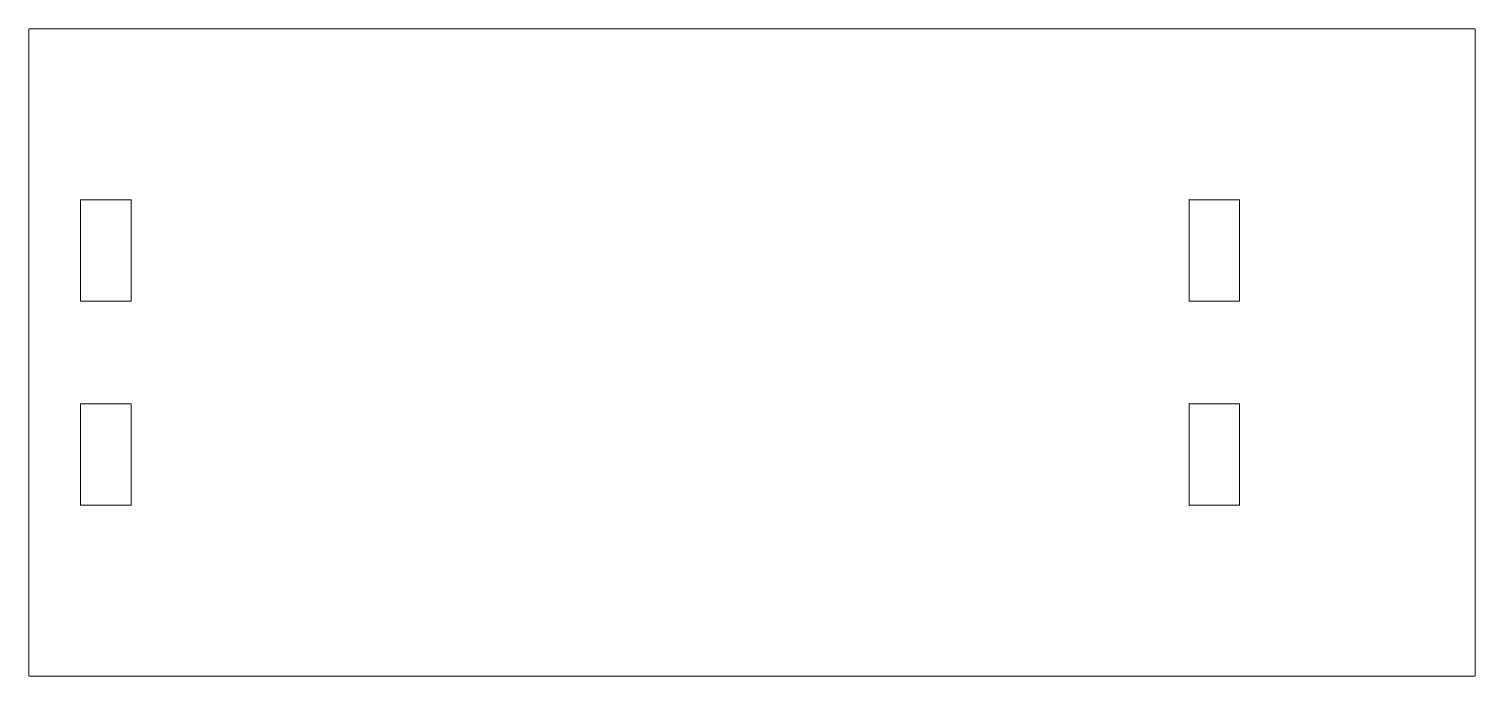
# Model space of a CAD drawing. Header units: millimetres. Extents: x 10 to 238, y 10 to 406.
# Drawn here: x 10 to 95, y 214.6 to 252.6 of the extents above; entities that cross this region are included whole.
import ezdxf

# ---------------------------------------------------------------- set-up
doc = ezdxf.new("R2010")
doc.units = ezdxf.units.MM
doc.header["$MEASUREMENT"] = 0
doc.layers.add('Layer 1', color=7, linetype='Continuous', lineweight=0)

msp = doc.modelspace()

# ---------------------------------------------------------------- linework, layer by layer
at = {"layer": 'Layer 1', "color": 18, "lineweight": 5, "true_color": 0x000000}
msp.add_open_spline([(16.02, 214.6), (16.02, 214.6), (88.98, 214.6), (88.98, 214.6), (88.98, 214.6), (94.98, 214.6), (94.98, 214.6), (94.991, 214.6), (95, 214.609), (95, 214.62), (95, 214.62), (95, 252.62), (95, 252.62), (95, 252.631), (94.991, 252.64), (94.98, 252.64), (94.98, 252.64), (88.98, 252.64), (88.98, 252.64), (88.98, 252.64), (16.02, 252.64), (16.02, 252.64), (16.02, 252.64), (10.02, 252.64), (10.02, 252.64), (10.009, 252.64), (10, 252.631), (10, 252.62), (10, 252.62), (10, 214.62), (10, 214.62), (10, 214.609), (10.009, 214.6), (10.02, 214.6), (10.02, 214.6), (16.02, 214.6), (16.02, 214.6)], degree=3, knots=[0, 0, 0, 0, 1, 1, 1, 2, 2, 2, 3, 3, 3, 4, 4, 4, 5, 5, 5, 6, 6, 6, 7, 7, 7, 8, 8, 8, 9, 9, 9, 10, 10, 10, 11, 11, 11, 12, 12, 12, 12], dxfattribs=at)
at = {"layer": 'Layer 1', "color": 5, "lineweight": 5, "true_color": 0x0000ff}
for points in [[(13.04, 239.62), (13.04, 239.62), (13.04, 242.6), (13.04, 242.6), (13.04, 242.62), (13.02, 242.6), (13.04, 242.6), (13.04, 242.6), (16, 242.6), (16, 242.6), (16.02, 242.6), (16, 242.62), (16, 242.6), (16, 242.6), (16, 236.64), (16, 236.64), (16, 236.62), (16.02, 236.64), (16, 236.64), (16, 236.64), (13.04, 236.64), (13.04, 236.64), (13.02, 236.64), (13.04, 236.62), (13.04, 236.64), (13.04, 236.64), (13.04, 239.62), (13.04, 239.62)], [(81.149, 239.62), (81.149, 239.62), (81.149, 236.64), (81.149, 236.64), (81.149, 236.62), (81.169, 236.64), (81.149, 236.64), (81.149, 236.64), (78.189, 236.64), (78.189, 236.64), (78.169, 236.64), (78.189, 236.62), (78.189, 236.64), (78.189, 236.64), (78.189, 242.6), (78.189, 242.6), (78.189, 242.62), (78.169, 242.6), (78.189, 242.6), (78.189, 242.6), (81.149, 242.6), (81.149, 242.6), (81.169, 242.6), (81.149, 242.62), (81.149, 242.6), (81.149, 242.6), (81.149, 239.62), (81.149, 239.62)], [(13.04, 227.62), (13.04, 227.62), (13.04, 230.6), (13.04, 230.6), (13.04, 230.62), (13.02, 230.6), (13.04, 230.6), (13.04, 230.6), (16, 230.6), (16, 230.6), (16.02, 230.6), (16, 230.62), (16, 230.6), (16, 230.6), (16, 224.64), (16, 224.64), (16, 224.62), (16.02, 224.64), (16, 224.64), (16, 224.64), (13.04, 224.64), (13.04, 224.64), (13.02, 224.64), (13.04, 224.62), (13.04, 224.64), (13.04, 224.64), (13.04, 227.62), (13.04, 227.62)], [(81.149, 227.62), (81.149, 227.62), (81.149, 224.64), (81.149, 224.64), (81.149, 224.62), (81.169, 224.64), (81.149, 224.64), (81.149, 224.64), (78.189, 224.64), (78.189, 224.64), (78.169, 224.64), (78.189, 224.62), (78.189, 224.64), (78.189, 224.64), (78.189, 230.6), (78.189, 230.6), (78.189, 230.62), (78.169, 230.6), (78.189, 230.6), (78.189, 230.6), (81.149, 230.6), (81.149, 230.6), (81.169, 230.6), (81.149, 230.62), (81.149, 230.6), (81.149, 230.6), (81.149, 227.62), (81.149, 227.62)]]:
    msp.add_open_spline(points, degree=3, knots=[0, 0, 0, 0, 1, 1, 1, 2, 2, 2, 3, 3, 3, 4, 4, 4, 5, 5, 5, 6, 6, 6, 7, 7, 7, 8, 8, 8, 9, 9, 9, 9], dxfattribs=at)

doc.saveas('drawing.dxf')
